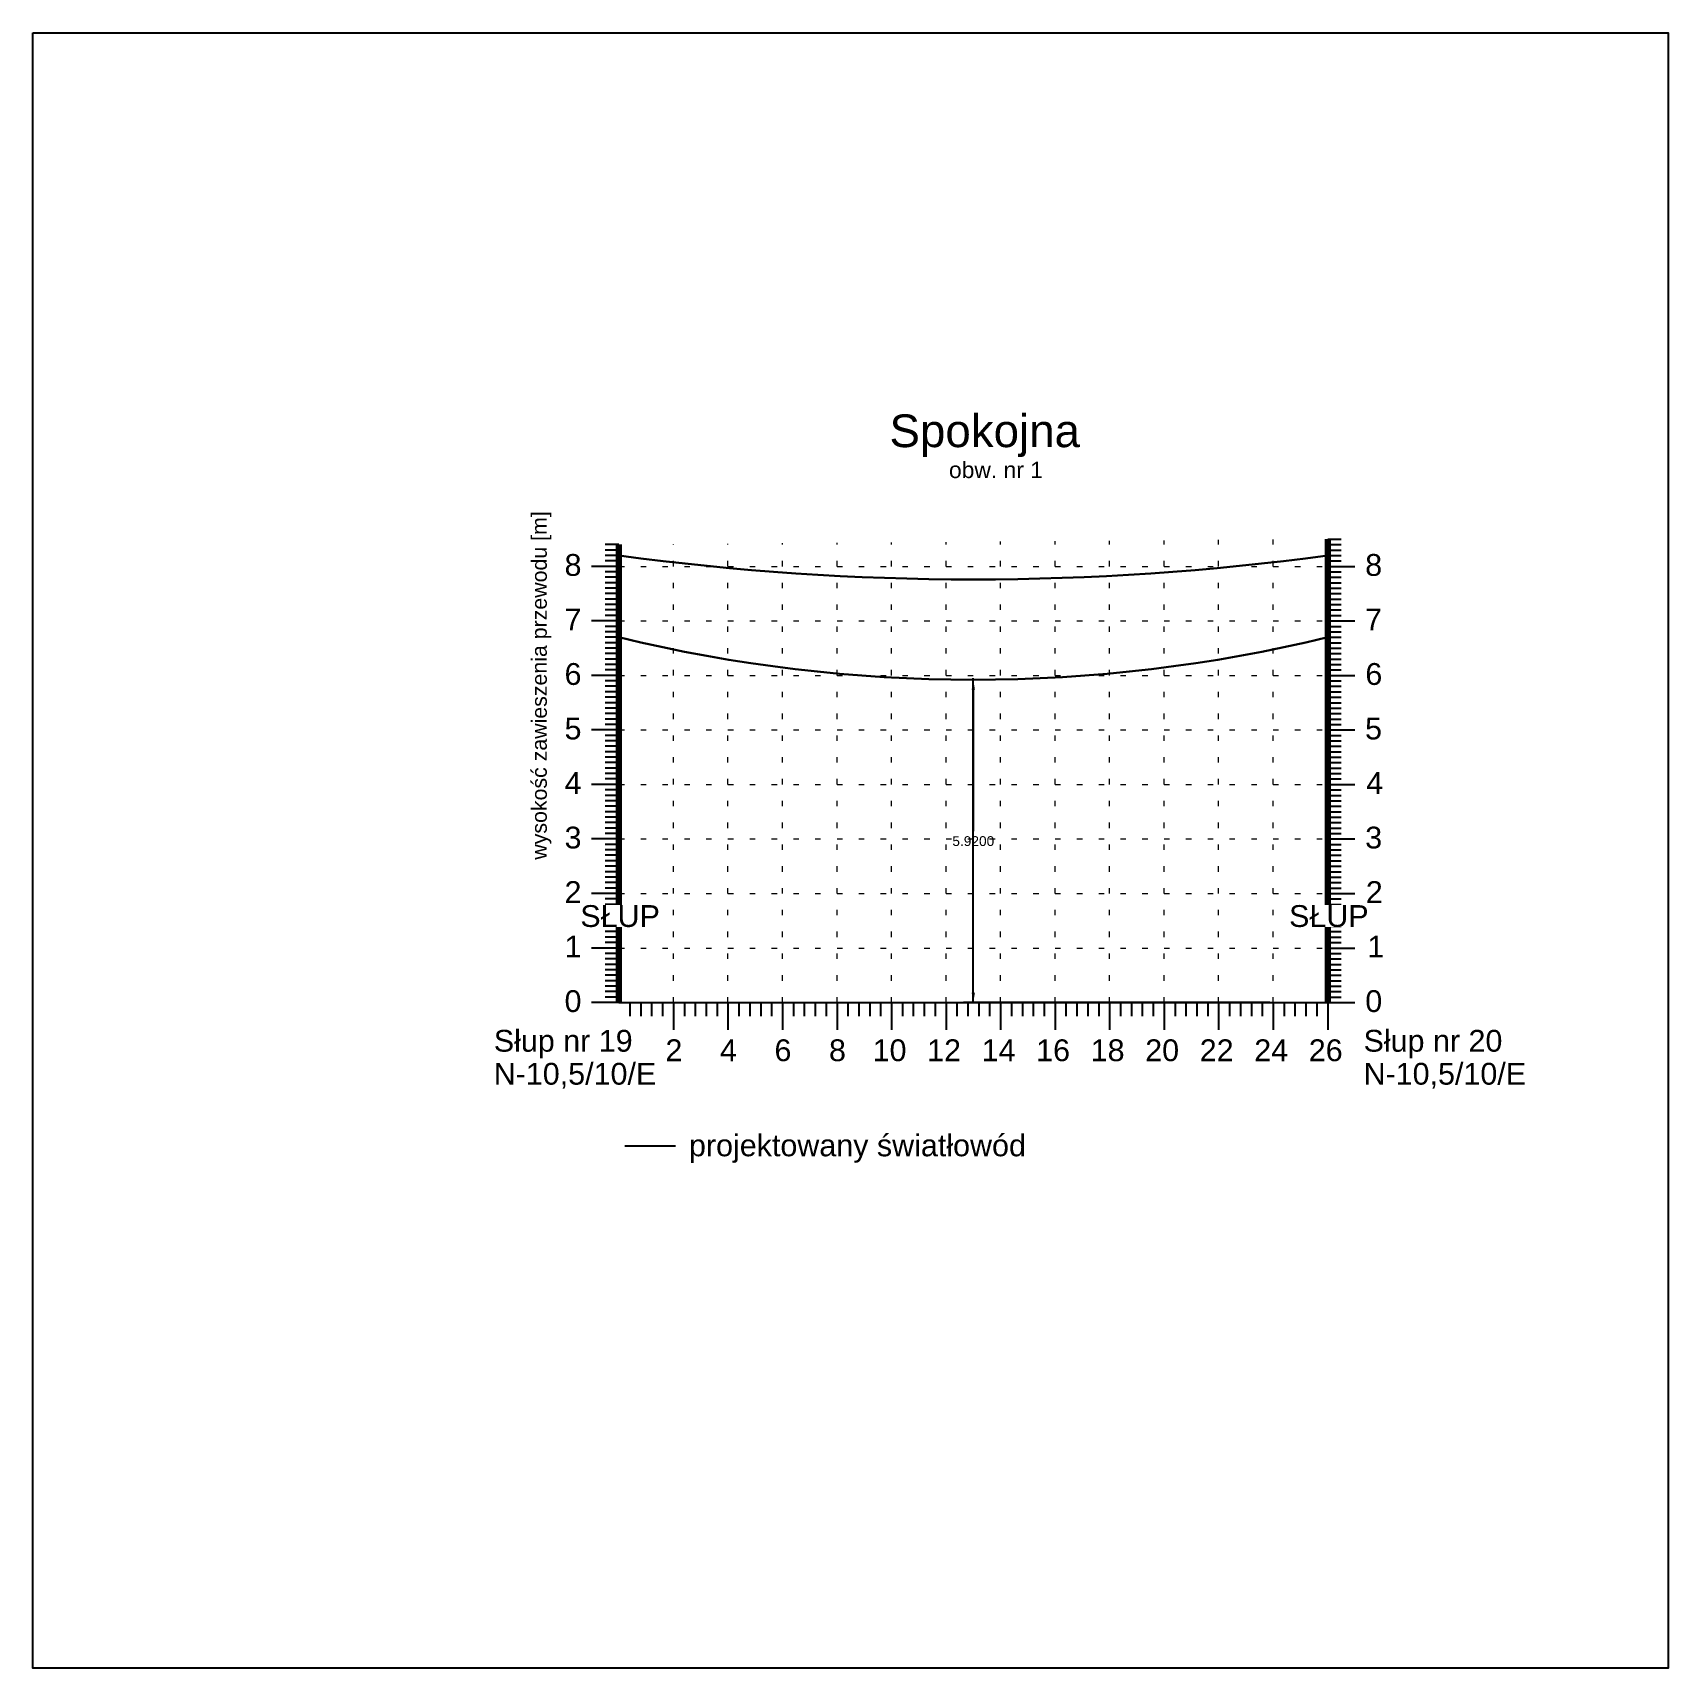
# Model space of a CAD drawing. Header units: metres. Extents: x -155 to 1812, y 681 to 886.
# Drawn here: x 444.54 to 474.54, y 740.52 to 770.52 of the extents above; entities that cross this region are included whole.
import ezdxf

# ---------------------------------------------------------------- set-up
doc = ezdxf.new("R2010")
doc.units = ezdxf.units.M
doc.header["$MEASUREMENT"] = 0
doc.linetypes.add('ACAD_ISO07W100', pattern=[3, 0, -3])
doc.layers.add('ramka', color=7, linetype='Continuous', plot=False)
doc.styles.get("Standard").update_dxf_attribs({"font": 'arial.ttf'})
doc.dimstyles.get("Standard").update_dxf_attribs({"dimtxt": 0.18, "dimasz": 0.18, "dimexe": 0.18, "dimexo": 0.0625, "dimgap": 0.09, "dimtad": 0, "dimtih": 1, "dimtoh": 1, "dimdec": 4, "dimzin": 0, "dimdsep": 46, "dimtxsty": 'Standard', "dimcen": 0.09, "dimadec": 0, "dimazin": 0, "dimtfac": 1, "dimtdec": 4, "dimtofl": 0, "dimtmove": 0, "dimatfit": 3, "dimfxl": 1, "dimtolj": 1, "dimtzin": 0, "dimarcsym": 0})

msp = doc.modelspace()

# ---------------------------------------------------------------- texts
for s, height, p in [('Spokojna', 0.6, (460.25772, 762.92021)), ('obw. nr 1', 0.3, (461.34882, 762.35312)), ('8', 0.4, (454.29785, 760.5593)), ('8', 0.4, (468.9835, 760.5593)), ('7', 0.4, (454.29785, 759.5593)), ('7', 0.4, (468.9805, 759.5593)), ('6', 0.4, (454.29785, 758.5593)), ('6', 0.4, (468.98623, 758.5593)), ('5', 0.4, (454.29785, 757.5593)), ('5', 0.4, (468.98077, 757.5593)), ('4', 0.4, (454.29785, 756.5593)), ('4', 0.4, (469.00151, 756.5593)), ('3', 0.4, (454.29785, 755.5593)), ('3', 0.4, (468.9835, 755.5593)), ('2', 0.4, (454.29785, 754.5593)), ('2', 0.4, (468.99469, 754.5593)), ('1', 0.4, (454.29785, 753.5593)), ('1', 0.4, (469.02334, 753.5593)), ('0', 0.4, (454.29785, 752.5593)), ('0', 0.4, (468.98514, 752.5593)), ('Słup nr 19', 0.4, (452.99986, 751.83147)), ('Słup nr 20', 0.4, (468.95306, 751.83147)), ('2', 0.4, (456.1483, 751.65771)), ('4', 0.4, (457.1483, 751.65771)), ('6', 0.4, (458.1483, 751.65771)), ('8', 0.4, (459.1483, 751.65771)), ('10', 0.4, (459.9483, 751.65771)), ('12', 0.4, (460.9483, 751.65771)), ('14', 0.4, (461.9483, 751.65771)), ('16', 0.4, (462.9483, 751.65771)), ('18', 0.4, (463.9483, 751.65771)), ('20', 0.4, (464.9483, 751.65771)), ('22', 0.4, (465.9483, 751.65771)), ('24', 0.4, (466.9483, 751.65771)), ('26', 0.4, (467.9483, 751.65771)), ('N-10,5/10/E', 0.4, (452.99822, 751.22659)), ('N-10,5/10/E', 0.4, (468.95306, 751.22659)), ('projektowany światłowód', 0.4, (456.58001, 749.91341))]:
    msp.add_text(s, height=height).set_placement(p)
at = {"lineweight": 18, "insert": (453.69234, 755.35325), "char_height": 0.28, "attachment_point": 1, "rotation": 90, "bg_fill": 3, "box_fill_scale": 1, "bg_fill_color": 256, "bg_fill_transparency": 0}
msp.add_mtext_dynamic_manual_height_columns('wysokość zawieszenia przewodu [m]', width=9.2804774, gutter_width=2, heights=[-0.36385], dxfattribs=at)

# ---------------------------------------------------------------- blocks, each defined once
blk = doc.blocks.new('*D267')
at = {"color": 0, "lineweight": -2}
for p, q in [((461.733, 758.653), (461.615, 758.653)), ((461.795, 758.473), (461.795, 755.875)), ((461.795, 752.913), (461.795, 755.511)), ((467.233, 752.733), (461.615, 752.733))]:
    blk.add_line(p, q, dxfattribs=at)
at = {"color": 0}
for points in [[(461.825, 758.473), (461.765, 758.473), (461.795, 758.653)], [(461.765, 752.913), (461.825, 752.913), (461.795, 752.733)]]:
    blk.add_solid(points, dxfattribs=at)
at = {"layer": 'Defpoints', "color": 0}
for p in [(461.795, 758.653), (461.795, 752.733), (467.295, 752.733)]:
    blk.add_point(p, dxfattribs=at)
at = {"color": 0, "lineweight": 25, "insert": (461.795, 755.693), "char_height": 0.18, "attachment_point": 5}
blk.add_mtext('\\A1;5.9200', dxfattribs=at)

# ---------------------------------------------------------------- dimensions: what is measured, and where the dimension line sits
at = {"lineweight": 25}
dim = msp.add_linear_dim(base=(461.79511, 752.73339), p1=(461.79511, 758.65339), p2=(467.29511, 752.73339), angle=90, dimstyle='Standard', dxfattribs=at)
dim.commit()
dim.dimension.update_dxf_attribs({"geometry": '*D267', "text_midpoint": (461.79511, 755.69339)})

# ---------------------------------------------------------------- linework, layer by layer
for p, q in [((455.29511, 761.13339), (455.04511, 761.13339)), ((455.29511, 761.13339), (455.04511, 761.13339)), ((455.29511, 761.13339), (455.29511, 752.73339)), ((468.29511, 761.23339), (468.29511, 752.73339)), ((468.29511, 761.23339), (468.54511, 761.23339)), ((468.29511, 761.23339), (468.54511, 761.23339)), ((468.29511, 761.13339), (468.54511, 761.13339)), ((468.29511, 761.13339), (468.54511, 761.13339)), ((455.29511, 761.03339), (455.04511, 761.03339)), ((455.29511, 761.03339), (455.04511, 761.03339)), ((455.29511, 760.93339), (455.04511, 760.93339)), ((455.29511, 760.93339), (455.04511, 760.93339)), ((455.29511, 760.83339), (455.04511, 760.83339)), ((455.29511, 760.83339), (455.04511, 760.83339)), ((468.29511, 761.03339), (468.54511, 761.03339)), ((468.29511, 761.03339), (468.54511, 761.03339)), ((468.29511, 760.93339), (468.54511, 760.93339)), ((468.29511, 760.93339), (468.54511, 760.93339)), ((468.29511, 760.83339), (468.54511, 760.83339)), ((468.29511, 760.83339), (468.54511, 760.83339)), ((455.29511, 760.73339), (454.79511, 760.73339)), ((455.29511, 760.73339), (454.79511, 760.73339)), ((455.29511, 760.73339), (454.79511, 760.73339)), ((455.29511, 760.73339), (454.79511, 760.73339)), ((455.29511, 760.63339), (455.04511, 760.63339)), ((455.29511, 760.53339), (455.04511, 760.53339)), ((468.29511, 760.73339), (468.79511, 760.73339)), ((468.29511, 760.73339), (468.79511, 760.73339)), ((468.29511, 760.73339), (468.79511, 760.73339)), ((468.29511, 760.73339), (468.79511, 760.73339)), ((468.29511, 760.63339), (468.54511, 760.63339)), ((468.29511, 760.53339), (468.54511, 760.53339)), ((455.29511, 760.43339), (455.04511, 760.43339)), ((455.29511, 760.33339), (455.04511, 760.33339)), ((455.29511, 760.23339), (455.04511, 760.23339)), ((468.29511, 760.43339), (468.54511, 760.43339)), ((468.29511, 760.33339), (468.54511, 760.33339)), ((468.29511, 760.23339), (468.54511, 760.23339)), ((455.29511, 760.13339), (455.04511, 760.13339)), ((455.29511, 760.03339), (455.04511, 760.03339)), ((455.29511, 759.93339), (455.04511, 759.93339)), ((468.29511, 760.13339), (468.54511, 760.13339)), ((468.29511, 760.03339), (468.54511, 760.03339)), ((468.29511, 759.93339), (468.54511, 759.93339)), ((455.29511, 759.73339), (454.79511, 759.73339)), ((455.29511, 759.73339), (454.79511, 759.73339)), ((455.29511, 759.83339), (455.04511, 759.83339)), ((455.29511, 759.63339), (455.04511, 759.63339)), ((468.29511, 759.83339), (468.54511, 759.83339)), ((468.29511, 759.73339), (468.79511, 759.73339)), ((468.29511, 759.73339), (468.79511, 759.73339)), ((468.29511, 759.63339), (468.54511, 759.63339)), ((455.29511, 759.53339), (455.04511, 759.53339)), ((455.29511, 759.43339), (455.04511, 759.43339)), ((455.29511, 759.33339), (455.04511, 759.33339)), ((468.29511, 759.53339), (468.54511, 759.53339)), ((468.29511, 759.43339), (468.54511, 759.43339)), ((468.29511, 759.33339), (468.54511, 759.33339)), ((455.29511, 759.23339), (455.04511, 759.23339)), ((455.29511, 759.13339), (455.04511, 759.13339)), ((455.29511, 759.03339), (455.04511, 759.03339)), ((468.29511, 759.23339), (468.54511, 759.23339)), ((468.29511, 759.13339), (468.54511, 759.13339)), ((468.29511, 759.03339), (468.54511, 759.03339)), ((455.29511, 758.73339), (454.79511, 758.73339)), ((455.29511, 758.73339), (454.79511, 758.73339)), ((455.29511, 758.93339), (455.04511, 758.93339)), ((455.29511, 758.83339), (455.04511, 758.83339)), ((468.29511, 758.93339), (468.54511, 758.93339)), ((468.29511, 758.83339), (468.54511, 758.83339)), ((468.29511, 758.73339), (468.79511, 758.73339)), ((468.29511, 758.73339), (468.79511, 758.73339)), ((455.29511, 758.63339), (455.04511, 758.63339)), ((455.29511, 758.53339), (455.04511, 758.53339)), ((455.29511, 758.43339), (455.04511, 758.43339)), ((468.29511, 758.63339), (468.54511, 758.63339)), ((468.29511, 758.53339), (468.54511, 758.53339)), ((468.29511, 758.43339), (468.54511, 758.43339)), ((455.29511, 758.33339), (455.04511, 758.33339)), ((455.29511, 758.23339), (455.04511, 758.23339)), ((455.29511, 758.13339), (455.04511, 758.13339)), ((468.29511, 758.33339), (468.54511, 758.33339)), ((468.29511, 758.23339), (468.54511, 758.23339)), ((468.29511, 758.13339), (468.54511, 758.13339)), ((455.29511, 758.03339), (455.04511, 758.03339)), ((455.29511, 757.93339), (455.04511, 757.93339)), ((455.29511, 757.83339), (455.04511, 757.83339)), ((468.29511, 758.03339), (468.54511, 758.03339)), ((468.29511, 757.93339), (468.54511, 757.93339)), ((468.29511, 757.83339), (468.54511, 757.83339)), ((455.29511, 757.73339), (454.79511, 757.73339)), ((455.29511, 757.73339), (454.79511, 757.73339)), ((455.29511, 757.63339), (455.04511, 757.63339)), ((455.29511, 757.53339), (455.04511, 757.53339)), ((468.29511, 757.73339), (468.79511, 757.73339)), ((468.29511, 757.73339), (468.79511, 757.73339)), ((468.29511, 757.63339), (468.54511, 757.63339)), ((468.29511, 757.53339), (468.54511, 757.53339)), ((455.29511, 757.43339), (455.04511, 757.43339)), ((455.29511, 757.33339), (455.04511, 757.33339)), ((455.29511, 757.23339), (455.04511, 757.23339)), ((468.29511, 757.43339), (468.54511, 757.43339)), ((468.29511, 757.33339), (468.54511, 757.33339)), ((468.29511, 757.23339), (468.54511, 757.23339)), ((455.29511, 757.13339), (455.04511, 757.13339)), ((455.29511, 757.03339), (455.04511, 757.03339)), ((455.29511, 756.93339), (455.04511, 756.93339)), ((468.29511, 757.13339), (468.54511, 757.13339)), ((468.29511, 757.03339), (468.54511, 757.03339)), ((468.29511, 756.93339), (468.54511, 756.93339)), ((455.29511, 756.73339), (454.79511, 756.73339)), ((455.29511, 756.73339), (454.79511, 756.73339)), ((455.29511, 756.83339), (455.04511, 756.83339)), ((455.29511, 756.63339), (455.04511, 756.63339)), ((468.29511, 756.83339), (468.54511, 756.83339)), ((468.29511, 756.73339), (468.79511, 756.73339)), ((468.29511, 756.73339), (468.79511, 756.73339)), ((468.29511, 756.63339), (468.54511, 756.63339)), ((455.29511, 756.53339), (455.04511, 756.53339)), ((455.29511, 756.43339), (455.04511, 756.43339)), ((455.29511, 756.33339), (455.04511, 756.33339)), ((468.29511, 756.53339), (468.54511, 756.53339)), ((468.29511, 756.43339), (468.54511, 756.43339)), ((468.29511, 756.33339), (468.54511, 756.33339)), ((455.29511, 756.23339), (455.04511, 756.23339)), ((455.29511, 756.13339), (455.04511, 756.13339)), ((455.29511, 756.03339), (455.04511, 756.03339)), ((468.29511, 756.23339), (468.54511, 756.23339)), ((468.29511, 756.13339), (468.54511, 756.13339)), ((468.29511, 756.03339), (468.54511, 756.03339)), ((455.29511, 755.73339), (454.79511, 755.73339)), ((455.29511, 755.73339), (454.79511, 755.73339)), ((455.29511, 755.93339), (455.04511, 755.93339)), ((455.29511, 755.83339), (455.04511, 755.83339)), ((468.29511, 755.93339), (468.54511, 755.93339)), ((468.29511, 755.83339), (468.54511, 755.83339)), ((468.29511, 755.73339), (468.79511, 755.73339)), ((468.29511, 755.73339), (468.79511, 755.73339)), ((455.29511, 755.63339), (455.04511, 755.63339)), ((455.29511, 755.53339), (455.04511, 755.53339)), ((455.29511, 755.43339), (455.04511, 755.43339)), ((468.29511, 755.63339), (468.54511, 755.63339)), ((468.29511, 755.53339), (468.54511, 755.53339)), ((468.29511, 755.43339), (468.54511, 755.43339)), ((455.29511, 755.33339), (455.04511, 755.33339)), ((455.29511, 755.23339), (455.04511, 755.23339)), ((455.29511, 755.13339), (455.04511, 755.13339)), ((468.29511, 755.33339), (468.54511, 755.33339)), ((468.29511, 755.23339), (468.54511, 755.23339)), ((468.29511, 755.13339), (468.54511, 755.13339)), ((455.29511, 755.03339), (455.04511, 755.03339)), ((455.29511, 754.93339), (455.04511, 754.93339)), ((455.29511, 754.83339), (455.04511, 754.83339)), ((468.29511, 755.03339), (468.54511, 755.03339)), ((468.29511, 754.93339), (468.54511, 754.93339)), ((468.29511, 754.83339), (468.54511, 754.83339)), ((455.29511, 754.73339), (454.79511, 754.73339)), ((455.29511, 754.73339), (454.79511, 754.73339)), ((455.29511, 754.63339), (455.04511, 754.63339)), ((455.29511, 754.53339), (455.04511, 754.53339)), ((468.29511, 754.73339), (468.79511, 754.73339)), ((468.29511, 754.73339), (468.79511, 754.73339)), ((468.29511, 754.63339), (468.54511, 754.63339)), ((468.29511, 754.53339), (468.54511, 754.53339)), ((455.29511, 754.43339), (455.04511, 754.43339)), ((455.29511, 754.33339), (455.04511, 754.33339)), ((455.29511, 754.23339), (455.04511, 754.23339)), ((468.29511, 754.43339), (468.54511, 754.43339)), ((468.29511, 754.33339), (468.54511, 754.33339)), ((468.29511, 754.23339), (468.54511, 754.23339)), ((455.29511, 754.13339), (455.04511, 754.13339)), ((455.29511, 754.03339), (455.04511, 754.03339)), ((455.29511, 753.93339), (455.04511, 753.93339)), ((468.29511, 754.13339), (468.54511, 754.13339)), ((468.29511, 754.03339), (468.54511, 754.03339)), ((468.29511, 753.93339), (468.54511, 753.93339)), ((455.29511, 753.73339), (454.79511, 753.73339)), ((455.29511, 753.73339), (454.79511, 753.73339)), ((455.29511, 753.83339), (455.04511, 753.83339)), ((455.29511, 753.63339), (455.04511, 753.63339)), ((468.29511, 753.83339), (468.54511, 753.83339)), ((468.29511, 753.73339), (468.79511, 753.73339)), ((468.29511, 753.73339), (468.79511, 753.73339)), ((468.29511, 753.63339), (468.54511, 753.63339)), ((455.29511, 753.53339), (455.04511, 753.53339)), ((455.29511, 753.43339), (455.04511, 753.43339)), ((455.29511, 753.33339), (455.04511, 753.33339)), ((468.29511, 753.53339), (468.54511, 753.53339)), ((468.29511, 753.43339), (468.54511, 753.43339)), ((468.29511, 753.33339), (468.54511, 753.33339)), ((455.29511, 753.23339), (455.04511, 753.23339)), ((455.29511, 753.13339), (455.04511, 753.13339)), ((455.29511, 753.03339), (455.04511, 753.03339)), ((468.29511, 753.23339), (468.54511, 753.23339)), ((468.29511, 753.13339), (468.54511, 753.13339)), ((468.29511, 753.03339), (468.54511, 753.03339)), ((455.29511, 752.73339), (454.79511, 752.73339)), ((455.29511, 752.93339), (455.04511, 752.93339)), ((455.29511, 752.83339), (455.04511, 752.83339)), ((455.29511, 752.73339), (455.04511, 752.73339)), ((455.29511, 752.73339), (468.29511, 752.73339)), ((455.49511, 752.73339), (455.49511, 752.48339)), ((455.69511, 752.73339), (455.69511, 752.48339)), ((455.89511, 752.73339), (455.89511, 752.48339)), ((456.09511, 752.73339), (456.09511, 752.48339)), ((456.29511, 752.73339), (456.29511, 752.23339)), ((456.49511, 752.73339), (456.49511, 752.48339)), ((456.69511, 752.73339), (456.69511, 752.48339)), ((456.89511, 752.73339), (456.89511, 752.48339)), ((457.09511, 752.73339), (457.09511, 752.48339)), ((457.29511, 752.73339), (457.29511, 752.23339)), ((457.49511, 752.73339), (457.49511, 752.48339)), ((457.69511, 752.73339), (457.69511, 752.48339)), ((457.89511, 752.73339), (457.89511, 752.48339)), ((458.09511, 752.73339), (458.09511, 752.48339)), ((458.29511, 752.73339), (458.29511, 752.23339)), ((458.49511, 752.73339), (458.49511, 752.48339)), ((458.69511, 752.73339), (458.69511, 752.48339)), ((458.89511, 752.73339), (458.89511, 752.48339)), ((459.09511, 752.73339), (459.09511, 752.48339)), ((459.29511, 752.73339), (459.29511, 752.23339)), ((459.49511, 752.73339), (459.49511, 752.48339)), ((459.69511, 752.73339), (459.69511, 752.48339)), ((459.89511, 752.73339), (459.89511, 752.48339)), ((460.09511, 752.73339), (460.09511, 752.48339)), ((460.29511, 752.73339), (460.29511, 752.23339)), ((460.49511, 752.73339), (460.49511, 752.48339)), ((460.69511, 752.73339), (460.69511, 752.48339)), ((460.89511, 752.73339), (460.89511, 752.48339)), ((461.09511, 752.73339), (461.09511, 752.48339)), ((461.29511, 752.73339), (461.29511, 752.23339)), ((461.49511, 752.73339), (461.49511, 752.48339)), ((461.69511, 752.73339), (461.69511, 752.48339)), ((461.89511, 752.73339), (461.89511, 752.48339)), ((462.09511, 752.73339), (462.09511, 752.48339)), ((462.29511, 752.73339), (462.29511, 752.23339)), ((462.49511, 752.73339), (462.49511, 752.48339)), ((462.69511, 752.73339), (462.69511, 752.48339)), ((462.89511, 752.73339), (462.89511, 752.48339)), ((463.09511, 752.73339), (463.09511, 752.48339)), ((463.29511, 752.73339), (463.29511, 752.23339)), ((463.49511, 752.73339), (463.49511, 752.48339)), ((463.69511, 752.73339), (463.69511, 752.48339)), ((463.89511, 752.73339), (463.89511, 752.48339)), ((464.09511, 752.73339), (464.09511, 752.48339)), ((464.29511, 752.73339), (464.29511, 752.23339)), ((464.49511, 752.73339), (464.49511, 752.48339)), ((464.69511, 752.73339), (464.69511, 752.48339)), ((464.89511, 752.73339), (464.89511, 752.48339)), ((465.09511, 752.73339), (465.09511, 752.48339)), ((465.29511, 752.73339), (465.29511, 752.23339)), ((465.49511, 752.73339), (465.49511, 752.48339)), ((465.69511, 752.73339), (465.69511, 752.48339)), ((465.89511, 752.73339), (465.89511, 752.48339)), ((466.09511, 752.73339), (466.09511, 752.48339)), ((466.29511, 752.73339), (466.29511, 752.23339)), ((466.49511, 752.73339), (466.49511, 752.48339)), ((466.69511, 752.73339), (466.69511, 752.48339)), ((466.89511, 752.73339), (466.89511, 752.48339)), ((467.09511, 752.73339), (467.09511, 752.48339)), ((467.29511, 752.73339), (467.29511, 752.23339)), ((467.49511, 752.73339), (467.49511, 752.48339)), ((467.69511, 752.73339), (467.69511, 752.48339)), ((467.89511, 752.73339), (467.89511, 752.48339)), ((468.09511, 752.73339), (468.09511, 752.48339)), ((468.29511, 752.93339), (468.54511, 752.93339)), ((468.29511, 752.83339), (468.54511, 752.83339)), ((468.29511, 752.73339), (468.29511, 752.23339)), ((468.29511, 752.73339), (468.79511, 752.73339)), ((468.29511, 752.73339), (468.54511, 752.73339))]:
    msp.add_line(p, q)
at = {"lineweight": 100}
for p, q in [((455.29511, 761.13339), (455.29511, 752.73339)), ((468.29511, 761.23339), (468.29511, 752.73339))]:
    msp.add_line(p, q, dxfattribs=at)
at = {"linetype": 'ACAD_ISO07W100', "lineweight": 15, "ltscale": 0.1}
for p, q in [((456.29511, 752.73339), (456.29511, 761.14108)), ((457.29511, 752.73339), (457.29511, 761.14878)), ((458.29511, 752.73339), (458.29511, 761.15647)), ((459.29511, 752.73339), (459.29511, 761.16416)), ((460.29511, 752.73339), (460.29511, 761.17185)), ((461.29511, 752.73339), (461.29511, 761.17954)), ((462.29511, 752.73339), (462.29511, 761.18724)), ((463.29511, 752.73339), (463.29511, 761.19493)), ((464.29511, 752.73339), (464.29511, 761.20262)), ((465.29511, 752.73339), (465.29511, 761.21031)), ((466.29511, 752.73339), (466.29511, 761.21801)), ((467.29511, 752.73339), (467.29511, 761.2257)), ((468.29511, 752.73339), (468.29511, 761.23339)), ((468.29511, 752.73339), (468.29511, 761.23339)), ((455.29511, 760.73339), (468.29511, 760.73339)), ((455.29511, 752.73339), (455.29511, 760.73339)), ((455.29511, 759.73339), (468.29511, 759.73339)), ((455.29511, 758.73339), (468.29511, 758.73339)), ((455.29511, 757.73339), (468.29511, 757.73339)), ((455.29511, 756.73339), (468.29511, 756.73339)), ((455.29511, 755.73339), (468.29511, 755.73339)), ((455.29511, 754.73339), (468.29511, 754.73339)), ((455.29511, 753.73339), (468.29511, 753.73339))]:
    msp.add_line(p, q, dxfattribs=at)
at = {"color": 3, "lineweight": 25}
msp.add_line((455.40066, 750.10317), (456.33125, 750.10317), dxfattribs=at)
at = {"lineweight": 30}
msp.add_arc((461.79511, 808.72475), 48.23136, 262.254849, 277.745151, dxfattribs=at)
at = {"color": 3, "lineweight": 30}
msp.add_arc((461.79511, 786.12672), 27.47333, 256.314453, 283.685547, dxfattribs=at)
at = {"layer": 'ramka'}
for p, q in [((461.79511, 752.73339), (461.79511, 758.68339)), ((455.29511, 752.73339), (461.79511, 752.73339))]:
    msp.add_line(p, q, dxfattribs=at)

msp.set_redraw_order([(e.dxf.handle, doc.entitydb.next_handle()) for e in msp.query("TEXT MTEXT ATTDEF DIMENSION ARC_DIMENSION")])  # texts and dimensions are drawn at this point

# ---------------------------------------------------------------- next in the draw order: texts
at = {"lineweight": 18, "char_height": 0.4, "attachment_point": 1, "bg_fill": 3, "box_fill_scale": 1, "bg_fill_color": 256, "bg_fill_transparency": 0}
for insert in [(454.58701, 754.51959), (467.58701, 754.51959)]:
    msp.add_mtext_dynamic_manual_height_columns('SŁUP', width=1.5368437, gutter_width=2, heights=[-0.41364], dxfattribs=dict(at, insert=insert))

# ---------------------------------------------------------------- next in the draw order: linework, layer by layer
at = {"lineweight": 25}
msp.add_lwpolyline([(444.54271, 770.52182), (474.54271, 770.52182), (474.54271, 740.52182), (444.54271, 740.52182), (444.54271, 770.52182)], dxfattribs=at)

doc.saveas('drawing.dxf')
